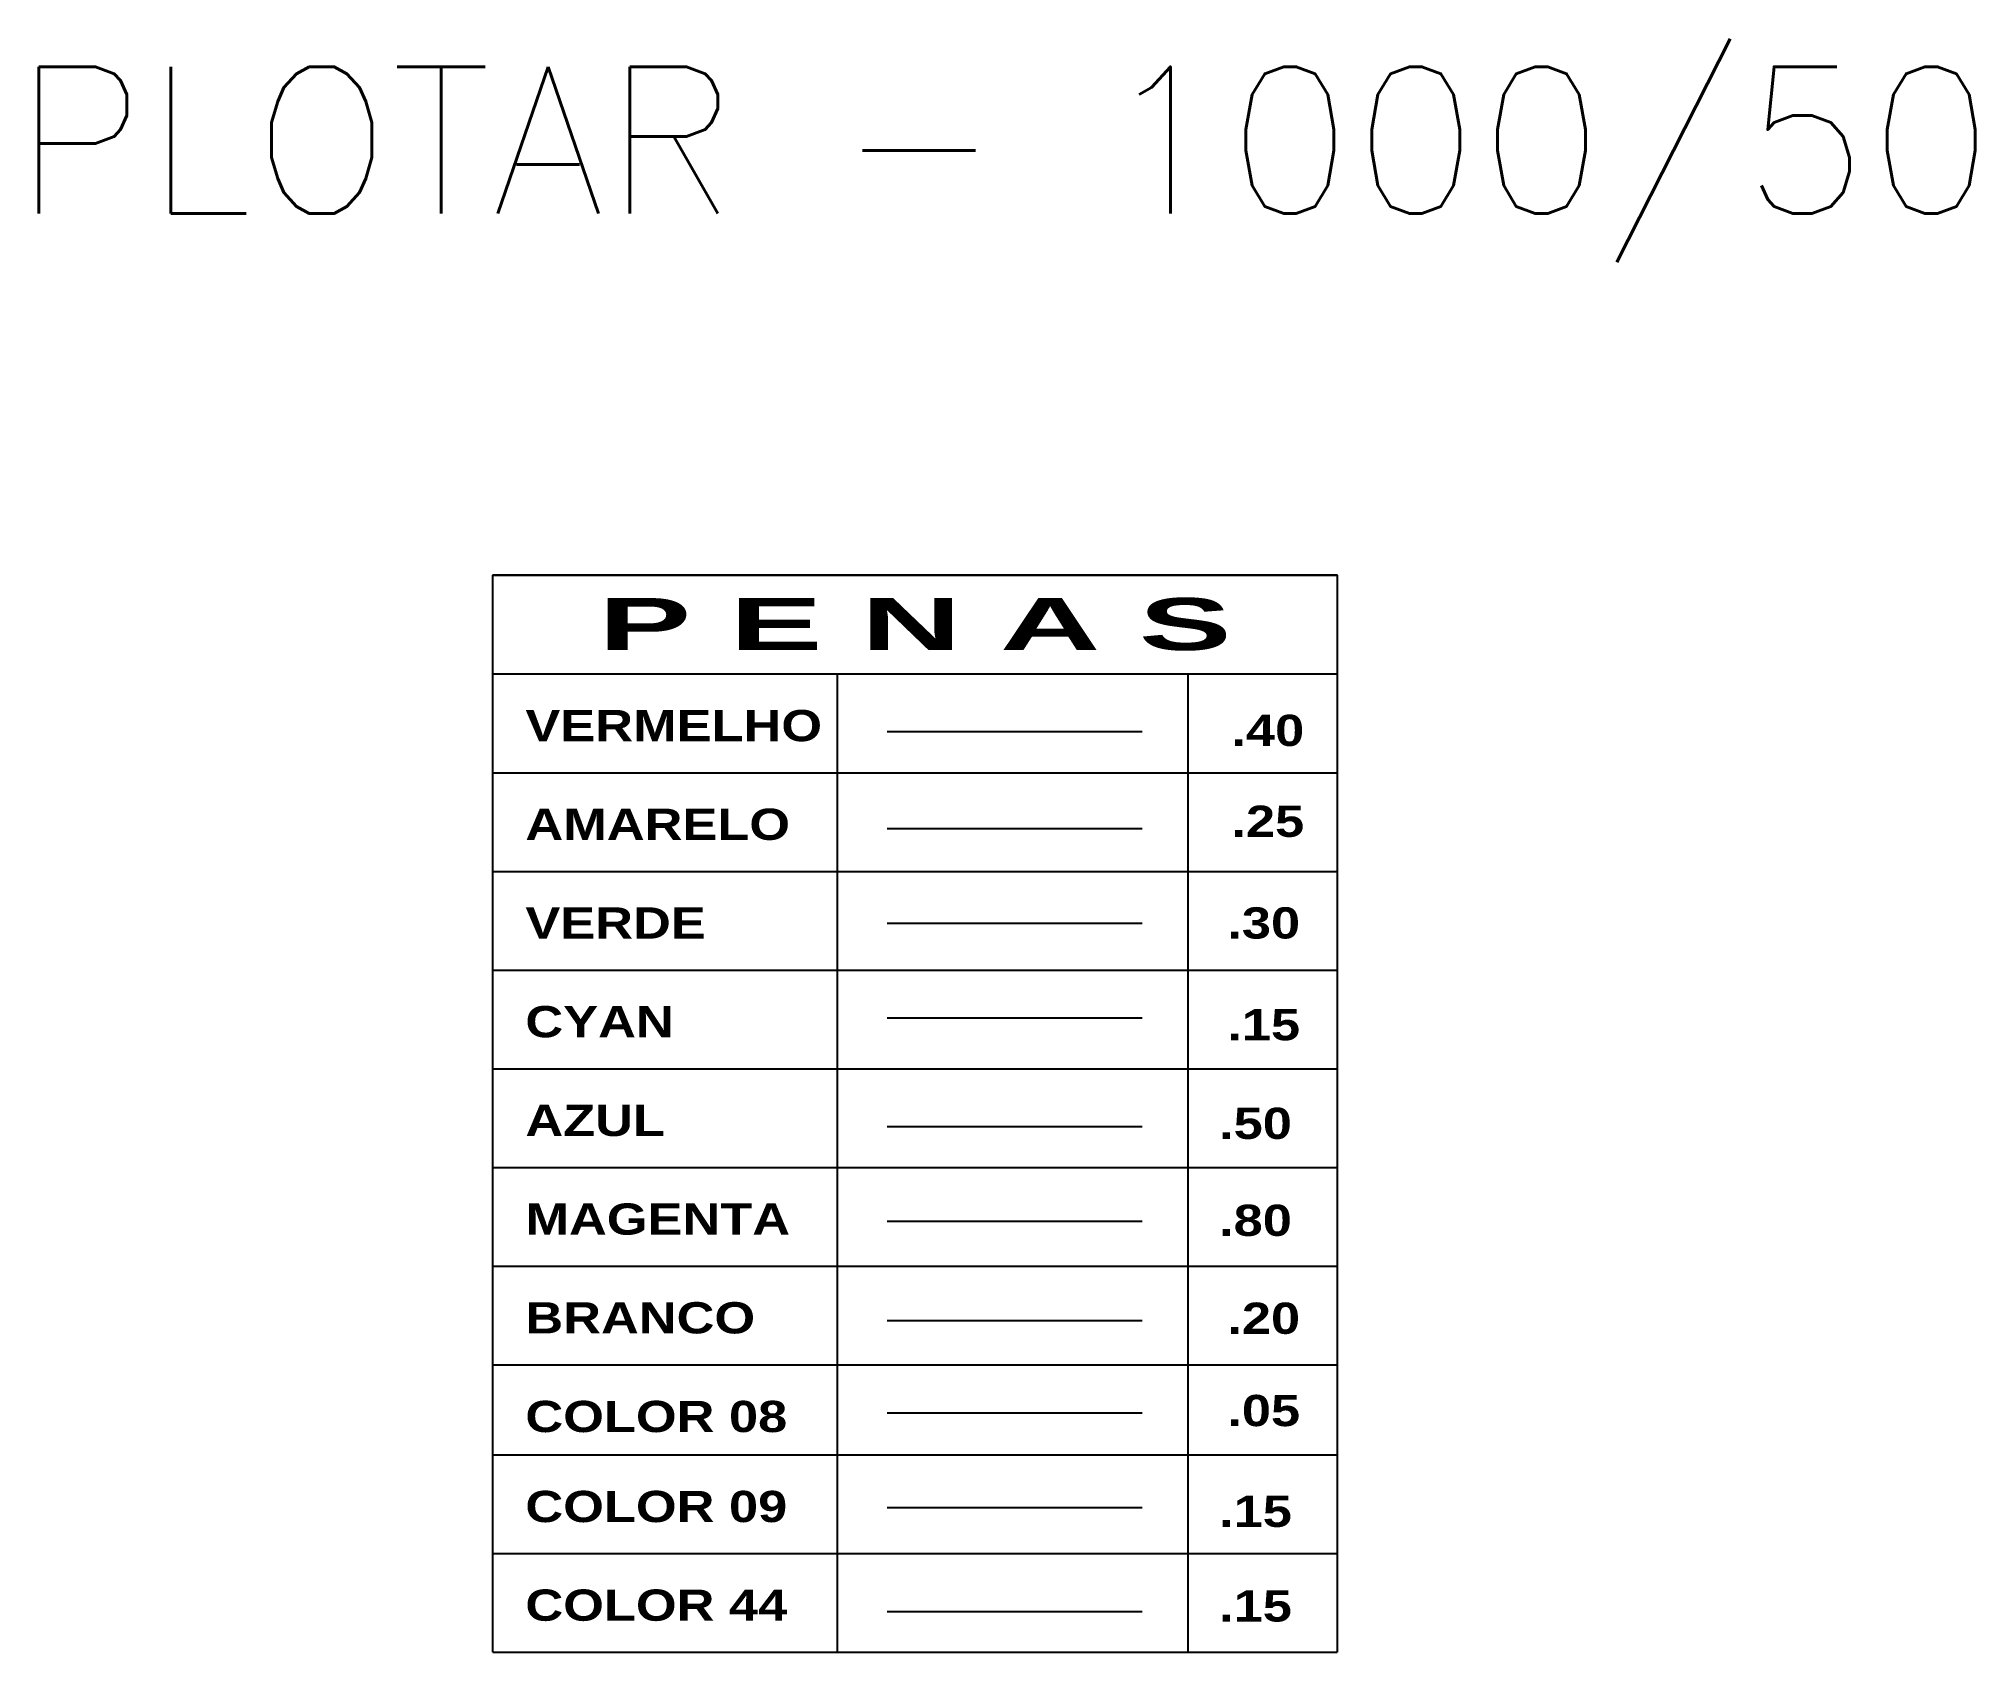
# Model space of a CAD drawing. Extents: x 87 to 216, y 36 to 112.
# Drawn here: x 152.65 to 179.05, y 38.31 to 60.3 of the extents above; entities that cross this region are included whole.
import ezdxf
from ezdxf.enums import TextEntityAlignment as Align

# ---------------------------------------------------------------- set-up
doc = ezdxf.new("R2010")
doc.units = 0
doc.header["$LTSCALE"] = 0.5
doc.header["$MEASUREMENT"] = 0
doc.layers.get('0').update_dxf_attribs({"linetype": 'CONTINUOUS'})
doc.layers.add('4', color=1, linetype='CONTINUOUS')
doc.styles.get("Standard").update_dxf_attribs({"font": 'romans.shx'})
doc.styles.add('TITULO', font='sanssb__.ttf', dxfattribs={"width": 1.2, "height": 0.16})

msp = doc.modelspace()

# ---------------------------------------------------------------- texts
at = {"color": 3, "style": 'TITULO', "width": 1.945771}
msp.add_text('  P E N A S  ', height=0.70959, dxfattribs=at).set_placement((159.231, 51.968), (169.968, 51.968), align=Align.FIT)
at = {"color": 1, "style": 'TITULO', "width": 1.2}
for s, p in [('VERMELHO', (159.288, 50.726)), ('.40', (168.913, 50.661))]:
    msp.add_text(s, height=0.4258, dxfattribs=at).set_placement(p)
at = {"color": 2, "style": 'TITULO', "width": 1.2}
for s, p in [('AMARELO', (159.288, 49.381)), ('.25', (168.913, 49.422))]:
    msp.add_text(s, height=0.4258, dxfattribs=at).set_placement(p)
at = {"color": 3, "style": 'TITULO', "width": 1.2}
for s, p in [('VERDE', (159.288, 48.035)), ('.30', (168.857, 48.036))]:
    msp.add_text(s, height=0.4258, dxfattribs=at).set_placement(p)
at = {"color": 4, "style": 'TITULO', "width": 1.2}
for s, p in [('CYAN', (159.288, 46.69)), ('.15', (168.857, 46.649))]:
    msp.add_text(s, height=0.4258, dxfattribs=at).set_placement(p)
at = {"color": 5, "style": 'TITULO', "width": 1.2}
for s, p in [('AZUL', (159.288, 45.344)), ('.50', (168.745, 45.304))]:
    msp.add_text(s, height=0.4258, dxfattribs=at).set_placement(p)
at = {"color": 6, "style": 'TITULO', "width": 1.2}
for s, p in [('MAGENTA', (159.288, 43.999)), ('.80', (168.745, 43.982))]:
    msp.add_text(s, height=0.4258, dxfattribs=at).set_placement(p)
at = {"color": 7, "style": 'TITULO', "width": 1.2}
for s, p in [('BRANCO', (159.288, 42.653)), ('.20', (168.857, 42.647))]:
    msp.add_text(s, height=0.4258, dxfattribs=at).set_placement(p)
at = {"color": 8, "style": 'TITULO', "width": 1.2}
for s, p in [('COLOR 08', (159.288, 41.308)), ('.05', (168.857, 41.389))]:
    msp.add_text(s, height=0.4258, dxfattribs=at).set_placement(p)
at = {"color": 9, "style": 'TITULO', "width": 1.2}
for s, p in [('COLOR 09', (159.288, 40.081)), ('.15', (168.745, 40.015))]:
    msp.add_text(s, height=0.4258, dxfattribs=at).set_placement(p)
at = {"color": 44, "style": 'TITULO', "width": 1.2}
for s, p in [('COLOR 44', (159.288, 38.736)), ('.15', (168.745, 38.725))]:
    msp.add_text(s, height=0.4258, dxfattribs=at).set_placement(p)
at = {"layer": '4', "linetype": 'Continuous'}
msp.add_text('PLOTAR - 1000/50', height=2, dxfattribs=at).set_placement((152.311, 57.921))

# ---------------------------------------------------------------- linework, layer by layer
at = {"color": 8}
for p, q in [((170.353, 52.988), (158.846, 52.988)), ((170.353, 51.642), (158.846, 51.642)), ((163.538, 51.642), (163.538, 38.306)), ((168.318, 51.642), (168.318, 38.306)), ((158.846, 50.297), (170.353, 50.297)), ((158.846, 48.951), (170.353, 48.951)), ((158.846, 47.606), (170.353, 47.606)), ((158.846, 46.26), (170.353, 46.26)), ((158.846, 44.915), (170.353, 44.915)), ((158.846, 43.569), (170.353, 43.569)), ((158.846, 42.224), (170.353, 42.224)), ((164.22, 41.57), (167.698, 41.57)), ((158.846, 40.997), (170.353, 40.997)), ((158.846, 39.652), (170.353, 39.652)), ((158.846, 38.306), (170.353, 38.306))]:
    msp.add_line(p, q, dxfattribs=at)
at = {"color": 1}
msp.add_line((164.22, 50.858), (167.698, 50.858), dxfattribs=at)
at = {"color": 2}
msp.add_line((164.22, 49.536), (167.698, 49.536), dxfattribs=at)
at = {"color": 3}
msp.add_line((164.22, 48.246), (167.698, 48.246), dxfattribs=at)
at = {"color": 4}
msp.add_line((164.22, 46.956), (167.698, 46.956), dxfattribs=at)
at = {"color": 5}
msp.add_line((164.22, 45.472), (167.698, 45.472), dxfattribs=at)
at = {"color": 6}
msp.add_line((164.22, 44.182), (167.698, 44.182), dxfattribs=at)
at = {"color": 7}
msp.add_line((164.22, 42.827), (167.698, 42.827), dxfattribs=at)
at = {"color": 9}
msp.add_line((164.22, 40.28), (167.698, 40.28), dxfattribs=at)
at = {"color": 44}
msp.add_line((164.22, 38.861), (167.698, 38.861), dxfattribs=at)
at = {"color": 8}
msp.add_lwpolyline([(158.846, 38.306), (158.846, 52.988), (170.353, 52.988), (170.353, 38.306)], dxfattribs=at)

msp.set_redraw_order([(e.dxf.handle, doc.entitydb.next_handle()) for e in msp.query("TEXT MTEXT ATTDEF DIMENSION ARC_DIMENSION")])  # texts and dimensions are drawn at this point

doc.saveas('drawing.dxf')
